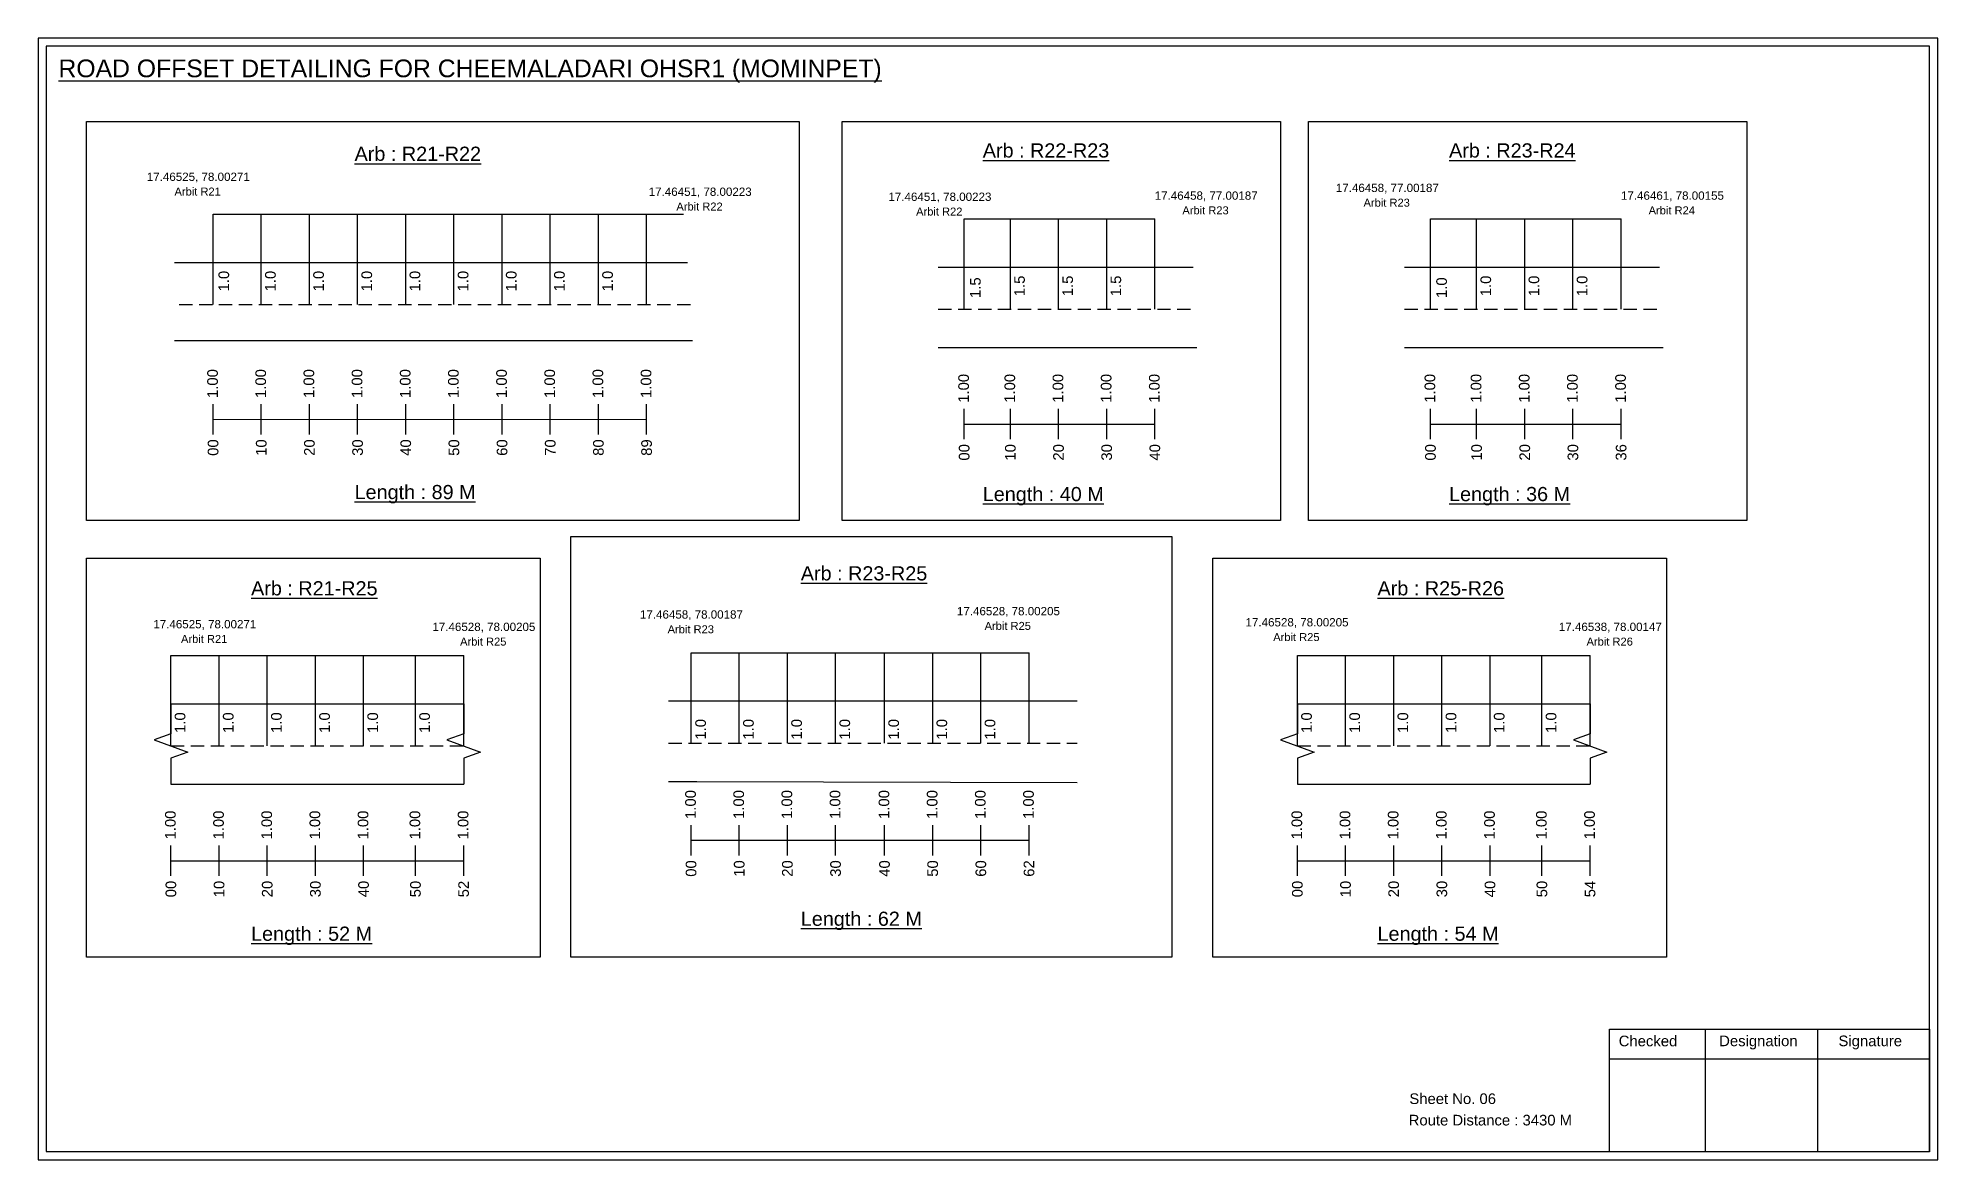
# Model space of a CAD drawing. Header units: inches. Extents: x 183 to 7161, y 301 to 1670.
# Drawn here: x 6625 to 7161, y 1238 to 1555 of the extents above; entities that cross this region are included whole.
import ezdxf

# ---------------------------------------------------------------- set-up
doc = ezdxf.new("R2010")
doc.units = ezdxf.units.IN
doc.header["$MEASUREMENT"] = 0
doc.linetypes.add('DASHED2', pattern=[0.375, 0.25, -0.125])
doc.layers.add('PDF_Geometry', color=7, linetype='Continuous')
doc.layers.add('PDF_Text', color=5, linetype='Continuous')
doc.styles.add('PDF Arial', font='arial.ttf')
doc.styles.get("Standard").update_dxf_attribs({"font": 'arial.ttf'})

msp = doc.modelspace()

# ---------------------------------------------------------------- texts
at = {"color": 242, "true_color": 0xcd2027}
for s, height, p in [('%%UROAD OFFSET DETAILING FOR CHEEMALADARI OHSR1 (MOMINPET)', 5, (6630.59, 1543.94)), ('%%UArb : R21-R22', 4, (6714.2, 1520.34)), ('%%UArb : R22-R23', 4, (6891.57, 1521.28)), ('%%UArb : R23-R24', 4, (7023.23, 1521.28)), ('%%ULength : 89 M', 4, (6714.2, 1424.84)), ('%%ULength : 40 M', 4, (6891.57, 1424.28)), ('%%ULength : 36 M', 4, (7023.23, 1424.28)), ('%%UArb : R23-R25', 4, (6840.19, 1401.9)), ('%%UArb : R21-R25', 4, (6684.97, 1397.68)), ('%%UArb : R25-R26', 4, (7003.03, 1397.68)), ('%%ULength : 52 M', 4, (6684.97, 1300.18)), ('%%ULength : 62 M', 4, (6840.19, 1304.4)), ('%%ULength : 54 M', 4, (7003.03, 1300.18))]:
    msp.add_text(s, height=height, dxfattribs=at).set_placement(p)
at = {"color": 5}
for s, height, p in [('17.46525, 78.00271', 2.34, (6655.53, 1514.67)), ('Arbit R21', 2.246, (6663.35, 1510.55)), ('17.46458, 77.00187', 2.34, (6991.26, 1511.54)), ('17.46451, 78.00223', 2.34, (6797.24, 1510.45)), ('Arbit R22', 2.246, (6805.06, 1506.32)), ('17.46451, 78.00223', 2.34, (6864.93, 1509.03)), ('17.46458, 77.00187', 2.34, (6940.11, 1509.36)), ('Arbit R23', 2.246, (6947.93, 1505.24)), ('Arbit R23', 2.246, (6999.08, 1507.41)), ('17.46461, 78.00155', 2.34, (7071.76, 1509.36)), ('Arbit R24', 2.246, (7079.58, 1505.24)), ('Arbit R22', 2.246, (6872.75, 1504.9)), ('17.46525, 78.00271', 2.34, (6657.37, 1388.38)), ('17.46528, 78.00205', 2.34, (6736.17, 1387.63)), ('17.46458, 78.00187', 2.34, (6794.77, 1391.12)), ('17.46528, 78.00205', 2.34, (6884.27, 1392.06)), ('Arbit R25', 2.246, (6892.09, 1387.94)), ('17.46528, 78.00205', 2.34, (6965.76, 1388.92)), ('17.46538, 78.00147', 2.34, (7054.23, 1387.63)), ('Arbit R21', 2.246, (6665.19, 1384.25)), ('Arbit R25', 2.246, (6743.99, 1383.51)), ('Arbit R23', 2.246, (6802.59, 1386.99)), ('Arbit R25', 2.246, (6973.58, 1384.79)), ('Arbit R26', 2.246, (7062.05, 1383.51))]:
    msp.add_text(s, height=height, dxfattribs=at).set_placement(p)
for s, p in [('1.0', (6678.77, 1483.47)), ('1.0', (6691.93, 1483.47)), ('1.0', (6705.53, 1483.47)), ('1.0', (6719.13, 1483.47)), ('1.0', (6732.73, 1483.47)), ('1.0', (6746.33, 1483.47)), ('1.0', (6759.93, 1483.47)), ('1.0', (6773.53, 1483.47)), ('1.0', (6787.13, 1483.47)), ('1.5', (6890.97, 1481.62)), ('1.5', (6903.44, 1482.12)), ('1.5', (6917.04, 1482.12)), ('1.5', (6930.64, 1482.12)), ('1.0', (7022.62, 1481.62)), ('1.0', (7035.09, 1482.12)), ('1.0', (7048.69, 1482.12)), ('1.0', (7062.29, 1482.12)), ('1.0', (6666.42, 1358.85)), ('1.0', (6680.02, 1358.85)), ('1.0', (6693.62, 1358.85)), ('1.0', (6707.22, 1358.85)), ('1.0', (6720.82, 1358.85)), ('1.0', (6735.47, 1358.85)), ('1.0', (6984.48, 1358.85)), ('1.0', (6998.08, 1358.85)), ('1.0', (7011.68, 1358.85)), ('1.0', (7025.28, 1358.85)), ('1.0', (7038.88, 1358.85)), ('1.0', (7053.53, 1358.85)), ('1.0', (6813.4, 1356.96)), ('1.0', (6826.9, 1356.96)), ('1.0', (6840.5, 1356.96)), ('1.0', (6854.1, 1356.96)), ('1.0', (6867.91, 1356.96)), ('1.0', (6881.51, 1356.96)), ('1.0', (6895.11, 1356.96))]:
    msp.add_text(s, height=3, rotation=90).set_placement(p)
at = {"color": 217, "true_color": 0x93278f}
for s, p in [('1.00', (6675.59, 1453.39)), ('1.00', (6689.19, 1453.39)), ('1.00', (6702.79, 1453.39)), ('1.00', (6716.39, 1453.39)), ('1.00', (6729.99, 1453.39)), ('1.00', (6743.59, 1453.39)), ('1.00', (6757.19, 1453.39)), ('1.00', (6770.79, 1453.39)), ('1.00', (6784.39, 1453.39)), ('1.00', (6797.99, 1453.39)), ('1.00', (6887.66, 1452.04)), ('1.00', (6900.7, 1452.04)), ('1.00', (6914.3, 1452.04)), ('1.00', (6927.9, 1452.04)), ('1.00', (6941.5, 1452.04)), ('1.00', (7019.32, 1452.04)), ('1.00', (7032.35, 1452.04)), ('1.00', (7045.95, 1452.04)), ('1.00', (7059.55, 1452.04)), ('1.00', (7073.15, 1452.04)), ('00', (6675.74, 1437.07)), ('10', (6689.34, 1437.07)), ('20', (6702.94, 1437.07)), ('30', (6716.54, 1437.07)), ('40', (6730.14, 1437.07)), ('50', (6743.74, 1437.07)), ('60', (6757.34, 1437.07)), ('70', (6770.94, 1437.07)), ('80', (6784.54, 1437.07)), ('89', (6798.14, 1437.07)), ('00', (6887.81, 1435.72)), ('10', (6900.85, 1435.72)), ('20', (6914.45, 1435.72)), ('30', (6928.05, 1435.72)), ('40', (6941.65, 1435.72)), ('00', (7019.47, 1435.72)), ('10', (7032.5, 1435.72)), ('20', (7046.1, 1435.72)), ('30', (7059.7, 1435.72)), ('36', (7073.3, 1435.72)), ('1.00', (6810.55, 1334.57)), ('1.00', (6824.15, 1334.57)), ('1.00', (6837.75, 1334.57)), ('1.00', (6851.35, 1334.57)), ('1.00', (6865.17, 1334.57)), ('1.00', (6878.77, 1334.57)), ('1.00', (6892.37, 1334.57)), ('1.00', (6905.97, 1334.57)), ('1.00', (6663.68, 1328.77)), ('1.00', (6677.28, 1328.77)), ('1.00', (6690.88, 1328.77)), ('1.00', (6704.48, 1328.77)), ('1.00', (6718.08, 1328.77)), ('1.00', (6732.73, 1328.77)), ('1.00', (6746.33, 1328.77)), ('1.00', (6981.74, 1328.77)), ('1.00', (6995.34, 1328.77)), ('1.00', (7008.94, 1328.77)), ('1.00', (7022.54, 1328.77)), ('1.00', (7036.14, 1328.77)), ('1.00', (7050.79, 1328.77)), ('1.00', (7064.39, 1328.77)), ('00', (6810.7, 1318.25)), ('10', (6824.3, 1318.25)), ('20', (6837.9, 1318.25)), ('30', (6851.5, 1318.25)), ('40', (6865.32, 1318.25)), ('50', (6878.92, 1318.25)), ('60', (6892.52, 1318.25)), ('62', (6906.12, 1318.25)), ('00', (6663.83, 1312.45)), ('10', (6677.43, 1312.45)), ('20', (6691.03, 1312.45)), ('30', (6704.63, 1312.45)), ('40', (6718.23, 1312.45)), ('50', (6732.88, 1312.45)), ('52', (6746.48, 1312.45)), ('00', (6981.89, 1312.45)), ('10', (6995.49, 1312.45)), ('20', (7009.09, 1312.45)), ('30', (7022.69, 1312.45)), ('40', (7036.29, 1312.45)), ('50', (7050.94, 1312.45)), ('54', (7064.54, 1312.45))]:
    msp.add_text(s, height=3, rotation=90, dxfattribs=at).set_placement(p)
for s, p in [('Sheet No. 06', (7012.02, 1254.1)), ('Route Distance : 3430 M', (7011.83, 1248.05))]:
    msp.add_text(s, height=3).set_placement(p)
at = {"layer": 'PDF_Text', "color": 7, "attachment_point": 7, "style": 'PDF Arial'}
for s, insert, char_height in [('Checked', (7071.13, 1270.35), 3.001), ('Designation', (7099.5, 1269.52), 3.0006), ('Signature', (7133.18, 1269.52), 3.001)]:
    msp.add_mtext(s, dxfattribs=dict(at, insert=insert, char_height=char_height))

# ---------------------------------------------------------------- linework, layer by layer
at = {"color": 5}
for p, q in [((6674.26, 1505.33), (6807.04, 1505.33)), ((6886.34, 1503.98), (6940.17, 1503.98)), ((7017.99, 1503.98), (7071.82, 1503.98)), ((6662.35, 1380.71), (6745, 1380.71)), ((6809.23, 1381.5), (6904.64, 1381.5)), ((6980.41, 1380.71), (7063.06, 1380.71))]:
    msp.add_line(p, q, dxfattribs=at)
for p, q in [((6674.26, 1479.8), (6674.26, 1505.33)), ((6687.86, 1479.8), (6687.86, 1505.33)), ((6701.46, 1479.8), (6701.46, 1505.33)), ((6715.06, 1479.8), (6715.06, 1505.33)), ((6728.66, 1479.8), (6728.66, 1505.33)), ((6742.26, 1479.8), (6742.26, 1505.33)), ((6755.86, 1479.8), (6755.86, 1505.33)), ((6769.46, 1479.8), (6769.46, 1505.33)), ((6783.06, 1479.8), (6783.06, 1505.33)), ((6796.66, 1479.8), (6796.66, 1505.33)), ((6886.34, 1478.44), (6886.34, 1503.98)), ((6899.37, 1478.44), (6899.37, 1503.98)), ((6912.97, 1478.44), (6912.97, 1503.98)), ((6926.57, 1478.44), (6926.57, 1503.98)), ((6940.17, 1478.44), (6940.17, 1503.98)), ((7017.99, 1478.44), (7017.99, 1503.98)), ((7031.02, 1478.44), (7031.02, 1503.98)), ((7044.62, 1478.44), (7044.62, 1503.98)), ((7058.22, 1478.44), (7058.22, 1503.98)), ((7071.82, 1478.44), (7071.82, 1503.98)), ((6663.38, 1491.68), (6808.17, 1491.68)), ((6878.99, 1490.33), (6951.02, 1490.33)), ((7010.65, 1490.33), (7082.68, 1490.33)), ((6809.58, 1469.5), (6663.38, 1469.5)), ((6878.99, 1467.64), (6952.02, 1467.64)), ((7010.65, 1467.64), (7083.68, 1467.64)), ((6662.35, 1355.17), (6662.35, 1380.71)), ((6675.95, 1355.17), (6675.95, 1380.71)), ((6689.55, 1355.17), (6689.55, 1380.71)), ((6703.15, 1355.17), (6703.15, 1380.71)), ((6716.75, 1355.17), (6716.75, 1380.71)), ((6731.4, 1355.18), (6731.4, 1380.71)), ((6745, 1355.18), (6745, 1380.71)), ((6809.23, 1355.96), (6809.23, 1381.5)), ((6822.83, 1355.96), (6822.83, 1381.5)), ((6836.43, 1355.96), (6836.43, 1381.5)), ((6850.03, 1355.96), (6850.03, 1381.5)), ((6863.84, 1355.96), (6863.84, 1381.5)), ((6877.44, 1355.96), (6877.44, 1381.5)), ((6891.04, 1355.96), (6891.04, 1381.5)), ((6904.64, 1355.96), (6904.64, 1381.5)), ((6980.41, 1355.17), (6980.41, 1380.71)), ((6994.01, 1355.17), (6994.01, 1380.71)), ((7007.61, 1355.17), (7007.61, 1380.71)), ((7021.21, 1355.17), (7021.21, 1380.71)), ((7034.81, 1355.17), (7034.81, 1380.71)), ((7049.46, 1355.18), (7049.46, 1380.71)), ((7063.06, 1355.18), (7063.06, 1380.71)), ((6662.35, 1367.06), (6745, 1367.06)), ((6918.24, 1367.85), (6802.82, 1367.85)), ((6980.41, 1367.06), (7063.06, 1367.06)), ((6662.35, 1344.37), (6745, 1344.37)), ((6802.82, 1345.16), (6810.88, 1345.16)), ((6810.88, 1345.16), (6918.24, 1344.87)), ((6980.41, 1344.37), (7063.06, 1344.37))]:
    msp.add_line(p, q)
at = {"linetype": 'DASHED2', "ltscale": 15}
for p, q in [((6664.66, 1479.8), (6809.02, 1479.8)), ((6878.99, 1478.44), (6951.52, 1478.44)), ((7010.65, 1478.44), (7083.18, 1478.44)), ((6662.35, 1355.18), (6745, 1355.18)), ((6802.82, 1355.96), (6918.24, 1355.96)), ((6980.41, 1355.18), (7063.06, 1355.18))]:
    msp.add_line(p, q, dxfattribs=at)
at = {"color": 217, "true_color": 0x93278f}
for p, q in [((6674.26, 1443.1), (6674.26, 1451.66)), ((6687.86, 1443.1), (6687.86, 1451.66)), ((6701.46, 1443.1), (6701.46, 1451.66)), ((6715.06, 1443.1), (6715.06, 1451.66)), ((6728.66, 1443.1), (6728.66, 1451.66)), ((6742.26, 1443.1), (6742.26, 1451.66)), ((6755.86, 1443.1), (6755.86, 1451.66)), ((6769.46, 1443.1), (6769.46, 1451.66)), ((6783.06, 1443.1), (6783.06, 1451.66)), ((6796.66, 1443.1), (6796.66, 1451.66)), ((6886.34, 1441.74), (6886.34, 1450.3)), ((6899.37, 1441.74), (6899.37, 1450.3)), ((6912.97, 1441.74), (6912.97, 1450.3)), ((6926.57, 1441.74), (6926.57, 1450.3)), ((6940.17, 1441.74), (6940.17, 1450.3)), ((7017.99, 1441.74), (7017.99, 1450.3)), ((7031.02, 1441.74), (7031.02, 1450.3)), ((7044.62, 1441.74), (7044.62, 1450.3)), ((7058.22, 1441.74), (7058.22, 1450.3)), ((7071.82, 1441.74), (7071.82, 1450.3)), ((6674.26, 1447.37), (6796.66, 1447.39)), ((6886.34, 1446.01), (6940.17, 1446.02)), ((7017.99, 1446.01), (7071.82, 1446.02)), ((6809.23, 1324.27), (6809.23, 1332.83)), ((6822.83, 1324.27), (6822.83, 1332.83)), ((6836.43, 1324.27), (6836.43, 1332.83)), ((6850.03, 1324.27), (6850.03, 1332.83)), ((6863.84, 1324.27), (6863.84, 1332.83)), ((6877.44, 1324.27), (6877.44, 1332.83)), ((6891.04, 1324.27), (6891.04, 1332.83)), ((6904.64, 1324.27), (6904.64, 1332.83)), ((6662.35, 1318.47), (6662.35, 1327.03)), ((6675.95, 1318.47), (6675.95, 1327.03)), ((6689.55, 1318.47), (6689.55, 1327.03)), ((6703.15, 1318.47), (6703.15, 1327.03)), ((6716.75, 1318.47), (6716.75, 1327.03)), ((6731.4, 1318.48), (6731.4, 1327.04)), ((6745, 1318.48), (6745, 1327.04)), ((6809.23, 1328.54), (6904.64, 1328.6)), ((6980.41, 1318.47), (6980.41, 1327.03)), ((6994.01, 1318.47), (6994.01, 1327.03)), ((7007.61, 1318.47), (7007.61, 1327.03)), ((7021.21, 1318.47), (7021.21, 1327.03)), ((7034.81, 1318.47), (7034.81, 1327.03)), ((7049.46, 1318.48), (7049.46, 1327.04)), ((7063.06, 1318.48), (7063.06, 1327.04)), ((6662.35, 1322.74), (6745, 1322.75)), ((6980.41, 1322.74), (7063.06, 1322.75))]:
    msp.add_line(p, q, dxfattribs=at)
for points in [[(6638.49, 1531.46), (6839.72, 1531.46), (6839.72, 1418.78), (6638.49, 1418.78)], [(6851.87, 1531.46), (6975.68, 1531.46), (6975.68, 1418.78), (6851.87, 1418.78)], [(6983.53, 1531.46), (7107.33, 1531.46), (7107.33, 1418.78), (6983.53, 1418.78)], [(6775.3, 1414.33), (6944.92, 1414.33), (6944.92, 1295.51), (6775.3, 1295.51)], [(6638.49, 1408.19), (6766.58, 1408.19), (6766.58, 1295.51), (6638.49, 1295.51)], [(6956.54, 1408.19), (7084.64, 1408.19), (7084.64, 1295.51), (6956.54, 1295.51)]]:
    msp.add_lwpolyline(points, close=True)
at = {"linetype": 'Continuous'}
for points in [[(6662.35, 1367.06), (6662.35, 1358.63), (6657.61, 1356.9), (6667.09, 1353.45), (6662.35, 1351.72), (6662.35, 1344.37)], [(6745, 1367.06), (6745, 1358.63), (6740.26, 1356.9), (6749.75, 1353.45), (6745, 1351.72), (6745, 1344.37)], [(6980.41, 1367.06), (6980.41, 1358.63), (6975.67, 1356.9), (6985.15, 1353.45), (6980.41, 1351.72), (6980.41, 1344.37)], [(7063.06, 1367.06), (7063.06, 1358.63), (7058.32, 1356.9), (7067.81, 1353.45), (7063.06, 1351.72), (7063.06, 1344.37)]]:
    msp.add_lwpolyline(points, dxfattribs=at)
at = {"layer": 'PDF_Geometry'}
for points in [[(6624.81, 1555.01), (6624.81, 1238.3), (7161.28, 1238.3), (7161.28, 1555.01)], [(6627.14, 1552.69), (6627.14, 1240.72), (7158.86, 1240.72), (7158.86, 1552.69)]]:
    msp.add_lwpolyline(points, close=True, dxfattribs=at)
at = {"layer": 'PDF_Geometry', "color": 242, "true_color": 0xcc1f26}
msp.add_lwpolyline([(7158.86, 1240.63), (7068.52, 1240.63), (7068.52, 1275.24), (7158.86, 1275.24)], close=True, dxfattribs=at)
for points in [[(7095.5, 1275.24), (7095.5, 1240.63)], [(7127.23, 1275.24), (7127.23, 1240.63)], [(7068.52, 1266.86), (7158.86, 1266.86)]]:
    msp.add_lwpolyline(points, dxfattribs=at)

msp.set_redraw_order([(e.dxf.handle, doc.entitydb.next_handle()) for e in msp.query("TEXT MTEXT ATTDEF DIMENSION ARC_DIMENSION")])  # texts and dimensions are drawn at this point

doc.saveas('drawing.dxf')
